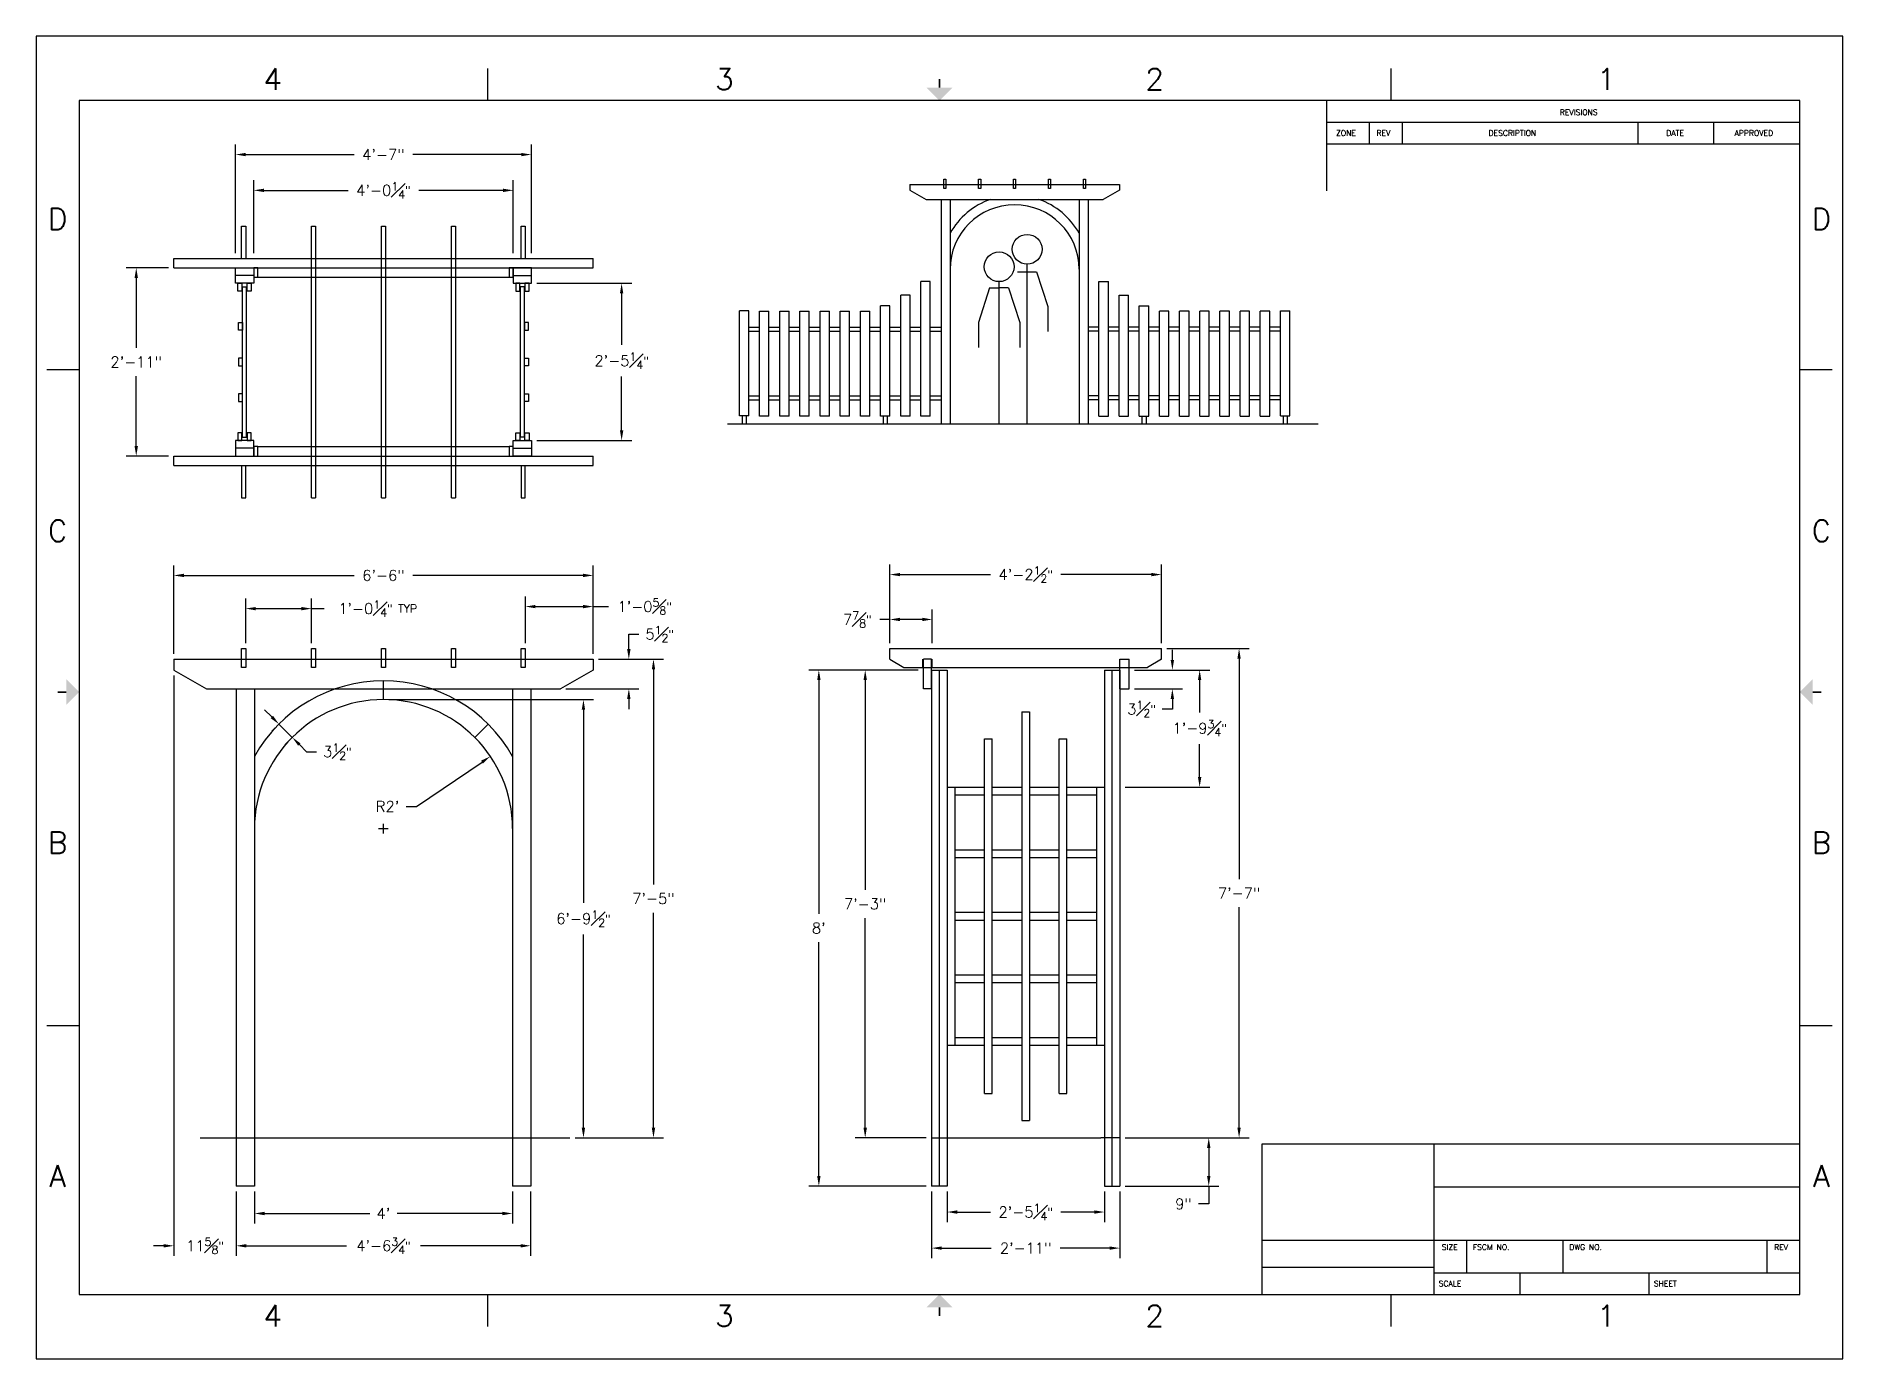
# Paper-space layout 'ANSI C Layout' of a CAD drawing. Header units: inches. Extents: x 0.2 to 21.2, y 0.1 to 15.5.
# The model-space entities are those that its viewports show. They can reach past a viewport. Long polylines and large blocks are cut down to what shows.
import ezdxf
from ezdxf.enums import TextEntityAlignment as Align

# ---------------------------------------------------------------- set-up
doc = ezdxf.new("R2010")
doc.units = ezdxf.units.IN
doc.header["$MEASUREMENT"] = 0
for name, color, linetype in [('Arbor', 7, 'Continuous'), ('Dimensions', 20, 'Continuous'), ('Reference', 72, 'Continuous'), ('Title Block', 7, 'Continuous'), ('Viewport', 5, 'Continuous')]:
    doc.layers.add(name, color=color, linetype=linetype)
doc.layers.get('Viewport').off()
doc.styles.add('Roman', font='romans')
doc.styles.get("Standard").update_dxf_attribs({"font": 'romans.shx'})
doc.dimstyles.get("Standard").update_dxf_attribs({"dimscale": 0, "dimtxt": 0.125, "dimasz": 0.1175, "dimexe": 0.1175, "dimexo": 0.0625, "dimgap": 0.09, "dimtad": 0, "dimtih": 1, "dimtoh": 1, "dimdec": 4, "dimzin": 0, "dimdsep": 46, "dimlunit": 4, "dimtxsty": 'Standard', "dimcen": 0.09, "dimadec": 0, "dimazin": 0, "dimtfac": 0.75, "dimtdec": 4, "dimtofl": 0, "dimtmove": 0, "dimatfit": 3, "dimfxl": 0.18, "dimfrac": 1, "dimtolj": 1, "dimtzin": 0, "dimarcsym": 0})

psp = doc.layouts.new('ANSI C Layout')

msp = doc.modelspace()

# ---------------------------------------------------------------- blocks, each defined once
blk = doc.blocks.new('ANSI C title block')
at = {"layer": 'Title Block'}
for p, q in [((21, 15.375), (0, 15.375)), ((0, 15.375), (0, 0)), ((21, 0), (21, 15.375)), ((5.25, 14.625), (5.25, 15)), ((15.75, 14.625), (15.75, 15)), ((20.5, 14.625), (0.5, 14.625)), ((0.5, 14.625), (0.5, 0.75)), ((15, 14.625), (15, 13.5777)), ((20.5, 0.75), (20.5, 14.625)), ((15, 14.375), (20.5, 14.375)), ((15.5, 14.125), (15.5, 14.375)), ((15.88, 14.125), (15.88, 14.375)), ((18.62, 14.125), (18.62, 14.375)), ((19.5, 14.125), (19.5, 14.375)), ((15, 14.125), (20.5, 14.125)), ((0.125, 11.5), (0.5, 11.5)), ((20.5, 11.5), (20.875, 11.5)), ((0.125, 3.875), (0.5, 3.875)), ((20.5, 3.875), (20.875, 3.875)), ((14.25, 2.5), (20.5, 2.5)), ((14.25, 0.75), (14.25, 2.5)), ((16.25, 0.75), (16.25, 2.5)), ((16.25, 2), (20.5, 2)), ((14.25, 1.38), (20.5, 1.38)), ((16.63, 1), (16.63, 1.38)), ((17.75, 1), (17.75, 1.38)), ((20.12, 1), (20.12, 1.38)), ((14.25, 1.065), (16.25, 1.065)), ((16.25, 1), (20.5, 1)), ((17.25, 0.75), (17.25, 1)), ((18.75, 0.75), (18.75, 1)), ((0.5, 0.75), (20.5, 0.75)), ((5.25, 0.375), (5.25, 0.75)), ((15.75, 0.375), (15.75, 0.75)), ((0, 0), (21, 0))]:
    blk.add_line(p, q, dxfattribs=at)
at = {"layer": 'Title Block', "const_width": 0.02}
for points in [[(10.5, 14.875), (10.5, 14.775)], [(0.25, 7.75), (0.35, 7.75)], [(20.75, 7.75), (20.65, 7.75)], [(10.5, 0.5), (10.5, 0.6)]]:
    blk.add_lwpolyline(points, dxfattribs=at)
at = {"layer": 'Title Block'}
for points in [[(10.35, 14.775), (10.65, 14.775), (10.5, 14.625)], [(0.35, 7.6), (0.35, 7.9), (0.5, 7.75)], [(20.65, 7.6), (20.65, 7.9), (20.5, 7.75)], [(10.35, 0.6), (10.65, 0.6), (10.5, 0.75)]]:
    blk.add_solid(points, dxfattribs=at)
at = {"color": 0, "style": 'Roman', "flags": 8}
for tag, p in [('FNAME', (-0.05, 5.875)), ('REVDATE', (-0.05, 3)), ('USER', (-0.05, 0))]:
    blk.add_attdef(tag, p, '', height=0.15, rotation=90, dxfattribs=at)
at = {"layer": 'Title Block', "style": 'Roman'}
for s, p in [('4', (2.75, 14.875)), ('3', (8, 14.875)), ('2', (13, 14.875)), ('1', (18.25, 14.875)), ('D', (0.25, 13.25)), ('D', (20.75, 13.25)), ('C', (0.25, 9.625)), ('C', (20.75, 9.625)), ('B', (0.25, 6)), ('B', (20.75, 6)), ('A', (0.25, 2.125)), ('A', (20.75, 2.125)), ('4', (2.75, 0.5)), ('3', (8, 0.5)), ('2', (13, 0.5)), ('1', (18.25, 0.5))]:
    blk.add_text(s, height=0.25, dxfattribs=at).set_placement(p, align=Align.MIDDLE_CENTER)
for s, p in [('REVISIONS', (17.7102, 14.4575)), ('ZONE', (15.1087, 14.2153)), ('REV', (15.5801, 14.2153)), ('DESCRIPTION', (16.882, 14.2153)), ('DATE', (18.9477, 14.2153)), ('APPROVED', (19.7414, 14.2153)), ('SIZE', (16.3379, 1.2659)), ('FSCM NO.', (16.6989, 1.2659)), ('DWG NO.', (17.821, 1.2659)), ('REV', (20.2005, 1.2659)), ('SCALE', (16.3023, 0.8425)), ('SHEET', (18.8028, 0.8425))]:
    blk.add_text(s, height=0.065, dxfattribs=at).set_placement(p)
blk = doc.blocks.new('*D0')
at = {"layer": 'Defpoints', "color": 0}
for p in [(0.12, -9), (54.87, -9), (0.12, -20.08)]:
    blk.add_point(p, dxfattribs=at)
at = {"layer": 'Dimensions', "color": 0, "lineweight": -2}
for p, q in [((0.12, -10), (0.12, -21.96)), ((54.87, -10), (54.87, -21.96)), ((2.01, -20.08), (20.62, -20.08)), ((52.99, -20.08), (34.38, -20.08))]:
    blk.add_line(p, q, dxfattribs=at)
at = {"layer": 'Dimensions', "color": 0}
for points in [[(2.01, -19.77), (2.01, -20.4), (0.12, -20.08)], [(52.99, -19.77), (52.99, -20.4), (54.87, -20.08)]]:
    blk.add_solid(points, dxfattribs=at)
at = {"layer": 'Dimensions', "color": 0, "insert": (27.5, -20.08), "char_height": 2, "attachment_point": 5}
blk.add_mtext('\\A1;4\'-6\\H0.750000x;\\S3#4;"', dxfattribs=at)
blk = doc.blocks.new('*D1')
at = {"layer": 'Defpoints', "color": 0}
for p in [(3.5, -9), (51.5, -9), (51.5, -14.07)]:
    blk.add_point(p, dxfattribs=at)
at = {"layer": 'Dimensions', "color": 0, "lineweight": -2}
for p, q in [((3.5, -10), (3.5, -15.95)), ((51.5, -10), (51.5, -15.95)), ((5.38, -14.07), (24.96, -14.07)), ((49.62, -14.07), (30.04, -14.07))]:
    blk.add_line(p, q, dxfattribs=at)
at = {"layer": 'Dimensions', "color": 0}
for points in [[(5.38, -13.76), (5.38, -14.39), (3.5, -14.07)], [(49.62, -13.76), (49.62, -14.39), (51.5, -14.07)]]:
    blk.add_solid(points, dxfattribs=at)
at = {"layer": 'Dimensions', "color": 0, "insert": (27.5, -14.07), "char_height": 2, "attachment_point": 5}
blk.add_mtext("\\A1;4'", dxfattribs=at)
blk = doc.blocks.new('*D2')
at = {"layer": 'Defpoints', "color": 0}
for p in [(66.5, 89), (77.71, 89), (62.14, 0)]:
    blk.add_point(p, dxfattribs=at)
at = {"layer": 'Dimensions', "color": 0, "lineweight": -2}
for p, q in [((67.5, 89), (79.59, 89)), ((77.71, 87.12), (77.71, 47.13)), ((77.71, 1.88), (77.71, 41.87)), ((63.14, 0), (79.59, 0))]:
    blk.add_line(p, q, dxfattribs=at)
at = {"layer": 'Dimensions', "color": 0}
for points in [[(77.4, 87.12), (78.03, 87.12), (77.71, 89)], [(77.4, 1.88), (78.03, 1.88), (77.71, 0)]]:
    blk.add_solid(points, dxfattribs=at)
at = {"layer": 'Dimensions', "color": 0, "insert": (77.71, 44.5), "char_height": 2, "attachment_point": 5}
blk.add_mtext('\\A1;7\'-5"', dxfattribs=at)
blk = doc.blocks.new('*D3')
at = {"layer": 'Defpoints', "color": 0}
for p in [(66.5, 104.59), (-11.5, 89), (66.5, 89)]:
    blk.add_point(p, dxfattribs=at)
at = {"layer": 'Dimensions', "color": 0, "lineweight": -2}
for p, q in [((-11.5, 90), (-11.5, 106.47)), ((-9.62, 104.59), (22.06, 104.59)), ((64.62, 104.59), (32.94, 104.59)), ((66.5, 90), (66.5, 106.47))]:
    blk.add_line(p, q, dxfattribs=at)
at = {"layer": 'Dimensions', "color": 0}
for points in [[(-9.62, 104.91), (-9.62, 104.28), (-11.5, 104.59)], [(64.62, 104.91), (64.62, 104.28), (66.5, 104.59)]]:
    blk.add_solid(points, dxfattribs=at)
at = {"layer": 'Dimensions', "color": 0, "insert": (27.5, 104.59), "char_height": 2, "attachment_point": 5}
blk.add_mtext('\\A1;6\'-6"', dxfattribs=at)
blk = doc.blocks.new('*D4')
at = {"layer": 'Defpoints', "color": 0}
for p in [(27.5, 81.5), (64.69, 81.5), (62.14, 0)]:
    blk.add_point(p, dxfattribs=at)
at = {"layer": 'Dimensions', "color": 0, "lineweight": -2}
for p, q in [((28.5, 81.5), (66.57, 81.5)), ((64.69, 79.62), (64.69, 43.69)), ((64.69, 1.88), (64.69, 37.81)), ((63.14, 0), (66.57, 0))]:
    blk.add_line(p, q, dxfattribs=at)
at = {"layer": 'Dimensions', "color": 0}
for points in [[(64.37, 79.62), (65, 79.62), (64.69, 81.5)], [(64.37, 1.88), (65, 1.88), (64.69, 0)]]:
    blk.add_solid(points, dxfattribs=at)
at = {"layer": 'Dimensions', "color": 0, "insert": (64.69, 40.75), "char_height": 2, "attachment_point": 5}
blk.add_mtext('\\A1;6\'-9\\H0.750000x;\\S1#2;"', dxfattribs=at)
blk = doc.blocks.new('*D5')
at = {"layer": 'Defpoints', "color": 0}
for p in [(-11.46, 189.97), (-18.44, 154.97), (-11.46, 154.97)]:
    blk.add_point(p, dxfattribs=at)
at = {"layer": 'Dimensions', "color": 0, "lineweight": -2}
for p, q in [((-12.46, 189.97), (-20.32, 189.97)), ((-18.44, 188.09), (-18.44, 175.1)), ((-18.44, 156.85), (-18.44, 169.84)), ((-12.46, 154.97), (-20.32, 154.97))]:
    blk.add_line(p, q, dxfattribs=at)
at = {"layer": 'Dimensions', "color": 0}
for points in [[(-18.75, 188.09), (-18.12, 188.09), (-18.44, 189.97)], [(-18.75, 156.85), (-18.12, 156.85), (-18.44, 154.97)]]:
    blk.add_solid(points, dxfattribs=at)
at = {"layer": 'Dimensions', "color": 0, "insert": (-18.44, 172.47), "char_height": 2, "attachment_point": 5}
blk.add_mtext('\\A1;2\'-11"', dxfattribs=at)
blk = doc.blocks.new('*D6')
at = {"layer": 'Defpoints', "color": 0}
for p in [(51.67, 204.39), (3.42, 191.72), (51.67, 191.72)]:
    blk.add_point(p, dxfattribs=at)
at = {"layer": 'Dimensions', "color": 0, "lineweight": -2}
for p, q in [((3.42, 192.72), (3.42, 206.27)), ((51.67, 192.72), (51.67, 206.27)), ((5.3, 204.39), (20.98, 204.39)), ((49.79, 204.39), (34.1, 204.39))]:
    blk.add_line(p, q, dxfattribs=at)
at = {"layer": 'Dimensions', "color": 0}
for points in [[(5.3, 204.7), (5.3, 204.07), (3.42, 204.39)], [(49.79, 204.7), (49.79, 204.07), (51.67, 204.39)]]:
    blk.add_solid(points, dxfattribs=at)
at = {"layer": 'Dimensions', "color": 0, "insert": (27.54, 204.39), "char_height": 2, "attachment_point": 5}
blk.add_mtext('\\A1;4\'-0\\H0.750000x;\\S1#4;"', dxfattribs=at)
blk = doc.blocks.new('*D7')
at = {"layer": 'Defpoints', "color": 0}
for p in [(239.29, 91), (253.72, 91), (231.54, 0)]:
    blk.add_point(p, dxfattribs=at)
at = {"layer": 'Dimensions', "color": 0, "lineweight": -2}
for p, q in [((240.29, 91), (255.6, 91)), ((253.72, 89.12), (253.72, 48.13)), ((253.72, 1.88), (253.72, 42.87)), ((232.54, 0), (255.6, 0))]:
    blk.add_line(p, q, dxfattribs=at)
at = {"layer": 'Dimensions', "color": 0}
for points in [[(253.41, 89.12), (254.03, 89.12), (253.72, 91)], [(253.41, 1.88), (254.03, 1.88), (253.72, 0)]]:
    blk.add_solid(points, dxfattribs=at)
at = {"layer": 'Dimensions', "color": 0, "insert": (253.72, 45.5), "char_height": 2, "attachment_point": 5}
blk.add_mtext('\\A1;7\'-7"', dxfattribs=at)
blk = doc.blocks.new('*D8')
at = {"layer": 'Defpoints', "color": 0}
for p in [(231.54, 0), (231.54, -9), (248.08, -9)]:
    blk.add_point(p, dxfattribs=at)
at = {"layer": 'Dimensions', "color": 0, "lineweight": -2}
for p, q in [((232.54, 0), (249.96, 0)), ((248.08, -1.88), (248.08, -7.12)), ((232.54, -9), (249.96, -9)), ((248.08, -9), (248.08, -12.29)), ((248.08, -12.29), (246.2, -12.29))]:
    blk.add_line(p, q, dxfattribs=at)
at = {"layer": 'Dimensions', "color": 0}
for points in [[(247.77, -1.88), (248.39, -1.88), (248.08, 0)], [(247.77, -7.12), (248.39, -7.12), (248.08, -9)]]:
    blk.add_solid(points, dxfattribs=at)
at = {"layer": 'Dimensions', "color": 0, "insert": (243.38, -12.29), "char_height": 2, "attachment_point": 5}
blk.add_mtext('\\A1;9"', dxfattribs=at)
blk = doc.blocks.new('*D9')
at = {"layer": 'Defpoints', "color": 0}
for p in [(195.04, 87), (175.57, -9), (196.54, -9)]:
    blk.add_point(p, dxfattribs=at)
at = {"layer": 'Dimensions', "color": 0, "lineweight": -2}
for p, q in [((194.04, 87), (173.69, 87)), ((175.57, 85.12), (175.57, 41.63)), ((175.57, -7.12), (175.57, 36.37)), ((195.54, -9), (173.69, -9))]:
    blk.add_line(p, q, dxfattribs=at)
at = {"layer": 'Dimensions', "color": 0}
for points in [[(175.26, 85.12), (175.89, 85.12), (175.57, 87)], [(175.26, -7.12), (175.89, -7.12), (175.57, -9)]]:
    blk.add_solid(points, dxfattribs=at)
at = {"layer": 'Dimensions', "color": 0, "insert": (175.57, 39), "char_height": 2, "attachment_point": 5}
blk.add_mtext("\\A1;8'", dxfattribs=at)
blk = doc.blocks.new('*D10')
at = {"layer": 'Defpoints', "color": 0}
for p in [(239.29, 104.75), (188.79, 91), (239.29, 91)]:
    blk.add_point(p, dxfattribs=at)
at = {"layer": 'Dimensions', "color": 0, "lineweight": -2}
for p, q in [((188.79, 92), (188.79, 106.63)), ((190.67, 104.75), (207.52, 104.75)), ((237.41, 104.75), (220.56, 104.75)), ((239.29, 92), (239.29, 106.63))]:
    blk.add_line(p, q, dxfattribs=at)
at = {"layer": 'Dimensions', "color": 0}
for points in [[(190.67, 105.06), (190.67, 104.44), (188.79, 104.75)], [(237.41, 105.06), (237.41, 104.44), (239.29, 104.75)]]:
    blk.add_solid(points, dxfattribs=at)
at = {"layer": 'Dimensions', "color": 0, "insert": (214.04, 104.75), "char_height": 2, "attachment_point": 5}
blk.add_mtext('\\A1;4\'-2\\H0.750000x;\\S1#2;"', dxfattribs=at)
blk = doc.blocks.new('*D11')
at = {"layer": 'Defpoints', "color": 0}
for p in [(55.04, 211.04), (0.04, 191.72), (55.04, 191.72)]:
    blk.add_point(p, dxfattribs=at)
at = {"layer": 'Dimensions', "color": 0, "lineweight": -2}
for p, q in [((0.04, 192.72), (0.04, 212.92)), ((55.04, 192.72), (55.04, 212.92)), ((1.92, 211.04), (22.06, 211.04)), ((53.16, 211.04), (33.03, 211.04))]:
    blk.add_line(p, q, dxfattribs=at)
at = {"layer": 'Dimensions', "color": 0}
for points in [[(1.92, 211.35), (1.92, 210.73), (0.04, 211.04)], [(53.16, 211.35), (53.16, 210.73), (55.04, 211.04)]]:
    blk.add_solid(points, dxfattribs=at)
at = {"layer": 'Dimensions', "color": 0, "insert": (27.54, 211.04), "char_height": 2, "attachment_point": 5}
blk.add_mtext('\\A1;4\'-7"', dxfattribs=at)
blk = doc.blocks.new('*D12')
at = {"layer": 'Defpoints', "color": 0}
for p in [(196.54, -9), (231.54, -9), (231.54, -20.51)]:
    blk.add_point(p, dxfattribs=at)
at = {"layer": 'Dimensions', "color": 0, "lineweight": -2}
for p, q in [((196.54, -10), (196.54, -22.39)), ((231.54, -10), (231.54, -22.39)), ((198.42, -20.51), (207.6, -20.51)), ((229.66, -20.51), (220.48, -20.51))]:
    blk.add_line(p, q, dxfattribs=at)
at = {"layer": 'Dimensions', "color": 0}
for points in [[(198.42, -20.2), (198.42, -20.82), (196.54, -20.51)], [(229.66, -20.2), (229.66, -20.82), (231.54, -20.51)]]:
    blk.add_solid(points, dxfattribs=at)
at = {"layer": 'Dimensions', "color": 0, "insert": (214.04, -20.51), "char_height": 2, "attachment_point": 5}
blk.add_mtext('\\A1;2\'-11"', dxfattribs=at)
blk = doc.blocks.new('*D13')
at = {"layer": 'Defpoints', "color": 0}
for p in [(195.04, 87), (184.19, 0), (196.54, 0)]:
    blk.add_point(p, dxfattribs=at)
at = {"layer": 'Dimensions', "color": 0, "lineweight": -2}
for p, q in [((194.04, 87), (182.31, 87)), ((184.19, 85.12), (184.19, 46.13)), ((184.19, 1.88), (184.19, 40.87)), ((195.54, 0), (182.31, 0))]:
    blk.add_line(p, q, dxfattribs=at)
at = {"layer": 'Dimensions', "color": 0}
for points in [[(183.88, 85.12), (184.51, 85.12), (184.19, 87)], [(183.88, 1.88), (184.51, 1.88), (184.19, 0)]]:
    blk.add_solid(points, dxfattribs=at)
at = {"layer": 'Dimensions', "color": 0, "insert": (184.19, 43.5), "char_height": 2, "attachment_point": 5}
blk.add_mtext('\\A1;7\'-3"', dxfattribs=at)
blk = doc.blocks.new('*D14')
at = {"layer": 'Defpoints', "color": 0}
for p in [(196.67, 96.4), (188.79, 91), (196.67, 91)]:
    blk.add_point(p, dxfattribs=at)
at = {"layer": 'Dimensions', "color": 0, "lineweight": -2}
for p, q in [((188.79, 92), (188.79, 98.28)), ((196.67, 92), (196.67, 98.28)), ((188.79, 96.4), (186.91, 96.4)), ((194.79, 96.4), (190.67, 96.4))]:
    blk.add_line(p, q, dxfattribs=at)
at = {"layer": 'Dimensions', "color": 0}
for points in [[(190.67, 96.72), (190.67, 96.09), (188.79, 96.4)], [(194.79, 96.72), (194.79, 96.09), (196.67, 96.4)]]:
    blk.add_solid(points, dxfattribs=at)
at = {"layer": 'Dimensions', "color": 0, "insert": (182.73, 96.4), "char_height": 2, "attachment_point": 5}
blk.add_mtext('\\A1;7\\H0.750000x;\\S7#8;"', dxfattribs=at)
blk = doc.blocks.new('*D15')
at = {"layer": 'Defpoints', "color": 0}
for p in [(199.42, -9), (228.67, -9), (228.67, -13.8)]:
    blk.add_point(p, dxfattribs=at)
at = {"layer": 'Dimensions', "color": 0, "lineweight": -2}
for p, q in [((199.42, -10), (199.42, -15.68)), ((228.67, -10), (228.67, -15.68)), ((201.3, -13.8), (207.48, -13.8)), ((226.79, -13.8), (220.6, -13.8))]:
    blk.add_line(p, q, dxfattribs=at)
at = {"layer": 'Dimensions', "color": 0}
for points in [[(201.3, -13.49), (201.3, -14.12), (199.42, -13.8)], [(226.79, -13.49), (226.79, -14.12), (228.67, -13.8)]]:
    blk.add_solid(points, dxfattribs=at)
at = {"layer": 'Dimensions', "color": 0, "insert": (214.04, -13.8), "char_height": 2, "attachment_point": 5}
blk.add_mtext('\\A1;2\'-5\\H0.750000x;\\S1#4;"', dxfattribs=at)
blk = doc.blocks.new('*D16')
at = {"layer": 'Defpoints', "color": 0}
for p in [(233.29, 87), (246.39, 87), (231.54, 65.22)]:
    blk.add_point(p, dxfattribs=at)
at = {"layer": 'Dimensions', "color": 0, "lineweight": -2}
for p, q in [((234.29, 87), (248.27, 87)), ((246.39, 85.12), (246.39, 79.12)), ((246.39, 67.1), (246.39, 73.24)), ((232.54, 65.22), (248.27, 65.22))]:
    blk.add_line(p, q, dxfattribs=at)
at = {"layer": 'Dimensions', "color": 0}
for points in [[(246.07, 85.12), (246.7, 85.12), (246.39, 87)], [(246.07, 67.1), (246.7, 67.1), (246.39, 65.22)]]:
    blk.add_solid(points, dxfattribs=at)
at = {"layer": 'Dimensions', "color": 0, "insert": (246.39, 76.18), "char_height": 2, "attachment_point": 5}
blk.add_mtext('\\A1;1\'-9\\H0.750000x;\\S3#4;"', dxfattribs=at)
blk = doc.blocks.new('*D17')
at = {"layer": 'Defpoints', "color": 0}
for p in [(14.12, 98.42), (1.88, 91), (14.12, 91)]:
    blk.add_point(p, dxfattribs=at)
at = {"layer": 'Dimensions', "color": 0, "lineweight": -2}
for p, q in [((1.88, 92), (1.88, 100.3)), ((3.76, 98.42), (12.24, 98.42)), ((14.12, 92), (14.12, 100.3)), ((14.12, 98.42), (16.44, 98.42))]:
    blk.add_line(p, q, dxfattribs=at)
at = {"layer": 'Dimensions', "color": 0}
for points in [[(3.76, 98.73), (3.76, 98.1), (1.88, 98.42)], [(12.24, 98.73), (12.24, 98.1), (14.12, 98.42)]]:
    blk.add_solid(points, dxfattribs=at)
at = {"layer": 'Dimensions', "color": 0, "insert": (26.43, 98.42), "char_height": 2, "attachment_point": 5}
blk.add_mtext('\\A1;1\'-0\\H0.750000x;\\S1#4;" TYP', dxfattribs=at)
blk = doc.blocks.new('*D18')
at = {"layer": 'Defpoints', "color": 0}
for p in [(55.04, 187.1), (55.04, 157.85), (71.83, 157.85)]:
    blk.add_point(p, dxfattribs=at)
at = {"layer": 'Dimensions', "color": 0, "lineweight": -2}
for p, q in [((56.04, 187.1), (73.71, 187.1)), ((71.83, 185.22), (71.83, 175.64)), ((71.83, 159.73), (71.83, 169.76)), ((56.04, 157.85), (73.71, 157.85))]:
    blk.add_line(p, q, dxfattribs=at)
at = {"layer": 'Dimensions', "color": 0}
for points in [[(71.52, 185.22), (72.14, 185.22), (71.83, 187.1)], [(71.52, 159.73), (72.14, 159.73), (71.83, 157.85)]]:
    blk.add_solid(points, dxfattribs=at)
at = {"layer": 'Dimensions', "color": 0, "insert": (71.83, 172.7), "char_height": 2, "attachment_point": 5}
blk.add_mtext('\\A1;2\'-5\\H0.750000x;\\S1#4;"', dxfattribs=at)
blk = doc.blocks.new('*D19')
at = {"layer": 'Defpoints', "color": 0}
for p in [(-11.5, 87), (0.12, -9), (0.12, -20.08)]:
    blk.add_point(p, dxfattribs=at)
at = {"layer": 'Dimensions', "color": 0, "lineweight": -2}
for p, q in [((-11.5, 86), (-11.5, -21.96)), ((0.12, -10), (0.12, -21.96)), ((-13.38, -20.08), (-15.26, -20.08)), ((2.01, -20.08), (3.89, -20.08))]:
    blk.add_line(p, q, dxfattribs=at)
at = {"layer": 'Dimensions', "color": 0}
for points in [[(-13.38, -19.77), (-13.38, -20.4), (-11.5, -20.08)], [(2.01, -19.77), (2.01, -20.4), (0.12, -20.08)]]:
    blk.add_solid(points, dxfattribs=at)
at = {"layer": 'Dimensions', "color": 0, "insert": (-5.69, -20.08), "char_height": 2, "attachment_point": 5}
blk.add_mtext('\\A1;11\\H0.750000x;\\S5#8;"', dxfattribs=at)
blk = doc.blocks.new('*D20')
at = {"layer": 'Defpoints', "color": 0}
for p in [(66.5, 89), (60.44, 83.5), (73.13, 83.5)]:
    blk.add_point(p, dxfattribs=at)
at = {"layer": 'Dimensions', "color": 0, "lineweight": -2}
for p, q in [((73.13, 90.88), (73.13, 93.68)), ((73.13, 93.68), (75.01, 93.68)), ((67.5, 89), (75.01, 89)), ((61.44, 83.5), (75.01, 83.5)), ((73.13, 81.62), (73.13, 79.74))]:
    blk.add_line(p, q, dxfattribs=at)
at = {"layer": 'Dimensions', "color": 0}
for points in [[(72.81, 90.88), (73.44, 90.88), (73.13, 89)], [(72.81, 81.62), (73.44, 81.62), (73.13, 83.5)]]:
    blk.add_solid(points, dxfattribs=at)
at = {"layer": 'Dimensions', "color": 0, "insert": (78.86, 93.68), "char_height": 2, "attachment_point": 5}
blk.add_mtext('\\A1;5\\H0.750000x;\\S1#2;"', dxfattribs=at)
blk = doc.blocks.new('*D21')
at = {"layer": 'Defpoints', "color": 0}
for p in [(66.5, 98.8), (53.88, 91), (66.5, 89)]:
    blk.add_point(p, dxfattribs=at)
at = {"layer": 'Dimensions', "color": 0, "lineweight": -2}
for p, q in [((53.88, 92), (53.88, 100.68)), ((55.76, 98.8), (64.62, 98.8)), ((66.5, 90), (66.5, 100.68)), ((66.5, 98.8), (69.37, 98.8))]:
    blk.add_line(p, q, dxfattribs=at)
at = {"layer": 'Dimensions', "color": 0}
for points in [[(55.76, 99.11), (55.76, 98.49), (53.88, 98.8)], [(64.62, 99.11), (64.62, 98.49), (66.5, 98.8)]]:
    blk.add_solid(points, dxfattribs=at)
at = {"layer": 'Dimensions', "color": 0, "insert": (76.07, 98.8), "char_height": 2, "attachment_point": 5}
blk.add_mtext('\\A1;1\'-0\\H0.750000x;\\S5#8;"', dxfattribs=at)
blk = doc.blocks.new('*D22')
at = {"layer": 'Defpoints', "color": 0}
for p in [(233.29, 87), (233.29, 83.5), (241.32, 83.5)]:
    blk.add_point(p, dxfattribs=at)
at = {"layer": 'Dimensions', "color": 0, "lineweight": -2}
for p, q in [((241.32, 88.88), (241.32, 90.76)), ((234.29, 87), (243.2, 87)), ((234.29, 83.5), (243.2, 83.5)), ((241.32, 81.62), (241.32, 79.74)), ((241.32, 79.74), (239.44, 79.74))]:
    blk.add_line(p, q, dxfattribs=at)
at = {"layer": 'Dimensions', "color": 0}
for points in [[(241, 88.88), (241.63, 88.88), (241.32, 87)], [(241, 81.62), (241.63, 81.62), (241.32, 83.5)]]:
    blk.add_solid(points, dxfattribs=at)
at = {"layer": 'Dimensions', "color": 0, "insert": (235.58, 79.74), "char_height": 2, "attachment_point": 5}
blk.add_mtext('\\A1;3\\H0.750000x;\\S1#2;"', dxfattribs=at)
blk = doc.blocks.new('*D23')
at = {"layer": 'Defpoints', "color": 0}
for p in [(8.05, 76.95), (10.53, 74.47), (10.53, 74.47)]:
    blk.add_point(p, dxfattribs=at)
at = {"layer": 'Dimensions', "color": 0, "lineweight": -2}
for p, q in [((6.73, 78.27), (5.4, 79.6)), ((7.35, 76.24), (6.73, 75.62)), ((9.82, 73.76), (9.2, 73.14)), ((11.86, 73.14), (13.19, 71.81)), ((13.19, 71.81), (15.07, 71.81))]:
    blk.add_line(p, q, dxfattribs=at)
at = {"layer": 'Dimensions', "color": 0}
for points in [[(6.95, 78.5), (6.5, 78.05), (8.05, 76.95)], [(12.08, 73.36), (11.64, 72.92), (10.53, 74.47)]]:
    blk.add_solid(points, dxfattribs=at)
at = {"layer": 'Dimensions', "color": 0, "insert": (18.92, 71.81), "char_height": 2, "attachment_point": 5}
blk.add_mtext('\\A1;3\\H0.750000x;\\S1#2;"', dxfattribs=at)
blk = doc.blocks.new('*D24')
at = {"layer": 'Defpoints', "color": 0}
for p in [(47.38, 70.94), (27.5, 57.5)]:
    blk.add_point(p, dxfattribs=at)
at = {"layer": 'Dimensions', "color": 0, "lineweight": -2}
for p, q in [((33.62, 61.64), (45.83, 69.89)), ((31.74, 61.64), (33.62, 61.64))]:
    blk.add_line(p, q, dxfattribs=at)
at = {"layer": 'Dimensions', "color": 0}
blk.add_solid([(45.65, 70.15), (46, 69.63), (47.38, 70.94)], dxfattribs=at)
at = {"layer": 'Dimensions', "color": 0, "insert": (28.26, 61.64), "char_height": 2, "attachment_point": 5}
blk.add_mtext("\\A1;R2'", dxfattribs=at)

# ---------------------------------------------------------------- dimensions: what is measured, and where the dimension line sits
at = {"layer": 'Dimensions'}
for base, p1, p2, picture, middle in [((55.04334, 211.04157), (0.04334, 191.72341), (55.04334, 191.72341), '*D11', (27.54334, 211.04157)), ((51.66834, 204.3857), (3.41834, 191.72341), (51.66834, 191.72341), '*D6', (27.54334, 204.3857)), ((66.5, 104.59461), (-11.5, 89), (66.5, 89), '*D3', (27.5, 104.59461)), ((239.29047, 104.7489), (188.79047, 91), (239.29047, 91), '*D10', (214.04047, 104.7489)), ((0.125, -20.08358), (54.875, -9), (0.125, -9), '*D0', (27.5, -20.08358)), ((51.5, -14.0722), (3.5, -9), (51.5, -9), '*D1', (27.5, -14.0722)), ((231.54047, -20.50858), (196.54047, -9), (231.54047, -9), '*D12', (214.04047, -20.50858)), ((228.66547, -13.80396), (199.41547, -9), (228.66547, -9), '*D15', (214.04047, -13.80396))]:
    dim = msp.add_linear_dim(base=base, p1=p1, p2=p2, dimstyle='Standard', override={"dimscale": 16}, dxfattribs=at)
    dim.commit()
    dim.dimension.update_dxf_attribs({"geometry": picture, "text_midpoint": middle})
for base, p1, p2, picture, middle in [((-18.43827, 154.97341), (-11.45666, 189.97341), (-11.45666, 154.97341), '*D5', (-18.43827, 172.47341)), ((253.72164, 91), (231.54047, 0), (239.29047, 91), '*D7', (253.72164, 45.5)), ((241.31574, 83.5), (233.29047, 87), (233.29047, 83.5), '*D22', (235.57907, 79.74)), ((77.71217, 89), (62.13949, 0), (66.5, 89), '*D2', (77.71217, 44.5)), ((175.57217, -9), (195.04047, 87), (196.54047, -9), '*D9', (175.57217, 39)), ((184.1946, 0), (195.04047, 87), (196.54047, 0), '*D13', (184.1946, 43.5))]:
    dim = msp.add_linear_dim(base=base, p1=p1, p2=p2, angle=90, dimstyle='Standard', override={"dimscale": 16}, dxfattribs=at)
    dim.commit()
    dim.dimension.update_dxf_attribs({"geometry": picture, "text_midpoint": middle})
for base, p1, p2, picture, middle in [((71.82847, 157.84841), (55.04334, 187.09841), (55.04334, 157.84841), '*D18', (71.82847, 172.70184)), ((73.12819, 83.5), (66.5, 89), (60.43782, 83.5), '*D20', (78.86485, 93.67973)), ((246.3872751336, 87), (231.540468177, 65.21875), (233.290468177, 87), '*D16', (246.3872751336, 76.1834725879)), ((64.68772, 81.5), (62.13949, 0), (27.5, 81.5), '*D4', (64.68772, 40.75)), ((248.08164, -9), (231.54047, 0), (231.54047, -9), '*D8', (243.38069, -12.28926))]:
    dim = msp.add_linear_dim(base=base, p1=p1, p2=p2, angle=90, dimstyle='Standard', override={"dimscale": 16}, dxfattribs=at)
    dim.commit()
    dim.dimension.update_dxf_attribs({"geometry": picture, "text_midpoint": middle, "dimtype": 160})
dim = msp.add_linear_dim(base=(14.125, 98.41812), p1=(1.875, 91), p2=(14.125, 91), text='<> TYP', dimstyle='Standard', override={"dimscale": 16}, dxfattribs=at)
dim.commit()
dim.dimension.update_dxf_attribs({"geometry": '*D17', "text_midpoint": (26.42911, 98.41812), "dimtype": 160})
for base, p1, p2, picture, middle in [((66.5, 98.80029), (53.875, 91), (66.5, 89), '*D21', (76.07471, 98.80029)), ((196.66547, 96.40373), (188.79047, 91), (196.66547, 91), '*D14', (182.73237, 96.40373)), ((0.125, -20.08358), (-11.5, 87), (0.125, -9), '*D19', (-5.6875, -20.08358))]:
    dim = msp.add_linear_dim(base=base, p1=p1, p2=p2, dimstyle='Standard', override={"dimscale": 16}, dxfattribs=at)
    dim.commit()
    dim.dimension.update_dxf_attribs({"geometry": picture, "text_midpoint": middle, "dimtype": 160})
dim = msp.add_aligned_dim(p1=(8.05456, 76.94544), p2=(10.52944, 74.47056), distance=0, dimstyle='Standard', override={"dimscale": 16}, dxfattribs=at)
dim.commit()
dim.dimension.update_dxf_attribs({"geometry": '*D23', "text_midpoint": (18.92483, 71.81184)})
dim = msp.add_radius_dim(center=(27.5, 57.5), mpoint=(47.38272, 70.94162), dimstyle='Standard', override={"dimscale": 16}, dxfattribs=at)
dim.commit()
dim.dimension.update_dxf_attribs({"geometry": '*D24', "text_midpoint": (28.25691, 61.64046), "dimtype": 164})

# ---------------------------------------------------------------- linework, layer by layer
at = {"layer": 'Arbor'}
for p, q in [((175.80236, 233.46427), (253.80236, 233.46427)), ((175.80236, 233.46427), (175.80236, 231.46427)), ((253.80236, 233.46427), (253.80236, 231.46427)), ((175.80236, 231.46427), (181.86453, 227.96427)), ((253.80236, 231.46427), (247.74018, 227.96427)), ((181.86453, 227.96427), (247.74018, 227.96427)), ((187.42736, 227.96427), (187.42736, 144.46427)), ((190.80236, 227.96427), (190.80236, 144.46427)), ((238.80236, 227.96427), (238.80236, 144.46427)), ((242.17736, 227.96427), (242.17736, 144.46427)), ((1.16834, 191.72341), (1.16834, 197.72341)), ((1.16834, 197.72341), (1.91834, 197.72341)), ((1.91834, 197.72341), (1.91834, 191.72341)), ((14.16834, 147.22341), (14.16834, 197.72341)), ((14.16834, 197.72341), (14.91834, 197.72341)), ((14.91834, 197.72341), (14.91834, 147.22341)), ((27.16834, 197.72341), (27.91834, 197.72341)), ((27.16834, 147.22341), (27.16834, 197.72341)), ((27.91834, 197.72341), (27.91834, 147.22341)), ((40.16834, 147.22341), (40.16834, 197.72341)), ((40.16834, 197.72341), (40.91834, 197.72341)), ((40.91834, 197.72341), (40.91834, 147.22341)), ((53.16834, 191.72341), (53.16834, 197.72341)), ((53.16834, 197.72341), (53.91834, 197.72341)), ((53.91834, 197.72341), (53.91834, 191.72341)), ((183.42736, 197.39393), (179.92736, 197.39393)), ((179.92736, 147.40177), (179.92736, 197.39393)), ((183.42736, 147.40177), (183.42736, 197.39393)), ((246.17736, 147.40177), (246.17736, 197.39393)), ((246.17736, 197.39393), (249.67736, 197.39393)), ((249.67736, 147.40177), (249.67736, 197.39393)), ((-11.45666, 189.97341), (-11.45666, 191.72341)), ((-11.45666, 191.72341), (66.54334, 191.72341)), ((66.54334, 189.97341), (66.54334, 191.72341)), ((172.42736, 147.40177), (172.42736, 192.40177)), ((175.92736, 192.40177), (172.42736, 192.40177)), ((175.92736, 147.40177), (175.92736, 192.40177)), ((253.67736, 147.40177), (253.67736, 192.40177)), ((253.67736, 192.40177), (257.17736, 192.40177)), ((257.17736, 147.40177), (257.17736, 192.40177)), ((-11.45666, 189.97341), (66.54334, 189.97341)), ((0.04334, 189.97341), (3.54334, 189.97341)), ((0.04334, 187.09841), (0.04334, 189.97341)), ((3.41834, 188.53591), (0.04334, 188.53591)), ((3.41834, 189.97341), (3.41834, 188.22341)), ((3.41834, 189.97341), (3.41834, 187.09841)), ((4.16834, 188.22341), (50.91834, 188.22341)), ((55.04334, 189.97341), (51.54334, 189.97341)), ((55.04334, 189.97341), (51.54334, 189.97341)), ((51.66834, 189.97341), (51.66834, 188.22341)), ((51.66834, 189.97341), (51.66834, 187.09841)), ((51.66834, 189.97341), (51.66834, 188.22341)), ((51.66834, 188.53591), (55.04334, 188.53591)), ((55.04334, 188.22341), (55.04334, 189.97341)), ((55.04334, 187.09841), (55.04334, 189.97341)), ((164.92736, 147.40177), (164.92736, 188.40177)), ((168.42736, 188.40177), (164.92736, 188.40177)), ((168.42736, 147.40177), (168.42736, 188.40177)), ((261.17736, 147.40177), (261.17736, 188.40177)), ((261.17736, 188.40177), (264.67736, 188.40177)), ((264.67736, 147.40177), (264.67736, 188.40177)), ((3.41834, 187.09841), (0.04334, 187.09841)), ((1.32758, 158.47341), (1.32758, 186.47341)), ((1.32758, 186.47341), (2.07758, 186.47341)), ((2.07758, 158.47341), (2.07758, 186.47341)), ((51.66834, 187.09841), (55.04334, 187.09841)), ((53.0091, 158.47341), (53.0091, 186.47341)), ((53.7591, 186.47341), (53.0091, 186.47341)), ((53.7591, 158.47341), (53.7591, 186.47341)), ((112.42736, 147.46427), (112.42736, 186.46427)), ((115.92736, 186.46427), (112.42736, 186.46427)), ((115.92736, 147.46427), (115.92736, 186.46427)), ((119.92736, 147.40177), (119.92736, 186.40177)), ((119.92736, 186.40177), (123.42736, 186.40177)), ((123.42736, 147.40177), (123.42736, 186.40177)), ((127.42736, 147.40177), (127.42736, 186.40177)), ((127.42736, 186.40177), (130.92736, 186.40177)), ((130.92736, 147.40177), (130.92736, 186.40177)), ((134.92736, 147.40177), (134.92736, 186.40177)), ((134.92736, 186.40177), (138.42736, 186.40177)), ((138.42736, 147.40177), (138.42736, 186.40177)), ((142.42736, 147.40177), (142.42736, 186.40177)), ((142.42736, 186.40177), (145.92736, 186.40177)), ((145.92736, 147.40177), (145.92736, 186.40177)), ((149.92736, 147.40177), (149.92736, 186.40177)), ((149.92736, 186.40177), (153.42736, 186.40177)), ((153.42736, 147.40177), (153.42736, 186.40177)), ((157.42736, 147.40177), (157.42736, 186.40177)), ((157.42736, 186.40177), (160.92736, 186.40177)), ((160.92736, 147.40177), (160.92736, 186.40177)), ((268.67736, 147.40177), (268.67736, 186.40177)), ((272.17736, 186.40177), (268.67736, 186.40177)), ((272.17736, 147.40177), (272.17736, 186.40177)), ((276.17736, 147.40177), (276.17736, 186.40177)), ((279.67736, 186.40177), (276.17736, 186.40177)), ((279.67736, 147.40177), (279.67736, 186.40177)), ((283.67736, 147.40177), (283.67736, 186.40177)), ((287.17736, 186.40177), (283.67736, 186.40177)), ((287.17736, 147.40177), (287.17736, 186.40177)), ((291.17736, 147.40177), (291.17736, 186.40177)), ((294.67736, 186.40177), (291.17736, 186.40177)), ((294.67736, 147.40177), (294.67736, 186.40177)), ((298.67736, 147.40177), (298.67736, 186.40177)), ((302.17736, 186.40177), (298.67736, 186.40177)), ((302.17736, 147.40177), (302.17736, 186.40177)), ((306.17736, 147.40177), (306.17736, 186.40177)), ((309.67736, 186.40177), (306.17736, 186.40177)), ((309.67736, 147.40177), (309.67736, 186.40177)), ((313.67736, 147.46427), (313.67736, 186.46427)), ((313.67736, 186.46427), (317.17736, 186.46427)), ((317.17736, 147.46427), (317.17736, 186.46427)), ((115.92736, 180.40177), (119.92736, 180.40177)), ((115.92736, 178.90177), (119.92736, 178.90177)), ((123.42736, 180.40177), (127.42736, 180.40177)), ((123.42736, 178.90177), (127.42736, 178.90177)), ((130.92736, 180.40177), (134.92736, 180.40177)), ((130.92736, 178.90177), (134.92736, 178.90177)), ((138.42736, 180.40177), (142.42736, 180.40177)), ((138.42736, 178.90177), (142.42736, 178.90177)), ((145.92736, 180.40177), (149.92736, 180.40177)), ((145.92736, 178.90177), (149.92736, 178.90177)), ((153.42736, 180.40177), (157.42736, 180.40177)), ((153.42736, 178.90177), (157.42736, 178.90177)), ((160.92736, 180.40177), (164.92736, 180.40177)), ((160.92736, 178.90177), (164.92736, 178.90177)), ((168.42736, 180.40177), (172.42736, 180.40177)), ((168.42736, 178.90177), (172.42736, 178.90177)), ((175.92736, 180.40177), (179.92736, 180.40177)), ((175.92736, 178.90177), (179.92736, 178.90177)), ((183.42736, 180.40177), (187.42736, 180.40177)), ((183.42736, 178.90177), (187.42736, 178.90177)), ((246.17736, 180.40177), (242.17736, 180.40177)), ((246.17736, 178.90177), (242.17736, 178.90177)), ((253.67736, 180.40177), (249.67736, 180.40177)), ((253.67736, 178.90177), (249.67736, 178.90177)), ((261.17736, 180.40177), (257.17736, 180.40177)), ((261.17736, 178.90177), (257.17736, 178.90177)), ((268.67736, 180.40177), (264.67736, 180.40177)), ((268.67736, 178.90177), (264.67736, 178.90177)), ((276.17736, 180.40177), (272.17736, 180.40177)), ((276.17736, 178.90177), (272.17736, 178.90177)), ((283.67736, 180.40177), (279.67736, 180.40177)), ((283.67736, 178.90177), (279.67736, 178.90177)), ((291.17736, 180.40177), (287.17736, 180.40177)), ((291.17736, 178.90177), (287.17736, 178.90177)), ((298.67736, 180.40177), (294.67736, 180.40177)), ((298.67736, 178.90177), (294.67736, 178.90177)), ((306.17736, 180.40177), (302.17736, 180.40177)), ((306.17736, 178.90177), (302.17736, 178.90177)), ((313.67736, 180.40177), (309.67736, 180.40177)), ((313.67736, 178.90177), (309.67736, 178.90177)), ((1.32758, 158.47341), (2.07758, 158.47341)), ((53.7591, 158.47341), (53.0091, 158.47341)), ((-11.45666, 154.97341), (66.54334, 154.97341)), ((-11.45666, 153.22341), (-11.45666, 154.97341)), ((0.04334, 157.84841), (0.04334, 154.97341)), ((3.41834, 157.84841), (0.04334, 157.84841)), ((3.41834, 156.41091), (0.04334, 156.41091)), ((0.04334, 154.97341), (3.54334, 154.97341)), ((3.41834, 154.97341), (3.41834, 157.84841)), ((4.16834, 156.72341), (50.91834, 156.72341)), ((55.04334, 154.97341), (51.54334, 154.97341)), ((55.04334, 154.97341), (51.54334, 154.97341)), ((51.66834, 157.84841), (55.04334, 157.84841)), ((51.66834, 154.97341), (51.66834, 157.84841)), ((51.66834, 154.97341), (51.66834, 156.72341)), ((51.66834, 156.41091), (55.04334, 156.41091)), ((55.04334, 157.84841), (55.04334, 154.97341)), ((55.04334, 156.72341), (55.04334, 154.97341)), ((66.54334, 153.22341), (66.54334, 154.97341)), ((115.92736, 154.90177), (119.92736, 154.90177)), ((123.42736, 154.90177), (127.42736, 154.90177)), ((130.92736, 154.90177), (134.92736, 154.90177)), ((138.42736, 154.90177), (142.42736, 154.90177)), ((145.92736, 154.90177), (149.92736, 154.90177)), ((153.42736, 154.90177), (157.42736, 154.90177)), ((160.92736, 154.90177), (164.92736, 154.90177)), ((168.42736, 154.90177), (172.42736, 154.90177)), ((175.92736, 154.90177), (179.92736, 154.90177)), ((183.42736, 154.90177), (187.42736, 154.90177)), ((246.17736, 154.90177), (242.17736, 154.90177)), ((253.67736, 154.90177), (249.67736, 154.90177)), ((261.17736, 154.90177), (257.17736, 154.90177)), ((268.67736, 154.90177), (264.67736, 154.90177)), ((276.17736, 154.90177), (272.17736, 154.90177)), ((283.67736, 154.90177), (279.67736, 154.90177)), ((291.17736, 154.90177), (287.17736, 154.90177)), ((298.67736, 154.90177), (294.67736, 154.90177)), ((306.17736, 154.90177), (302.17736, 154.90177)), ((313.67736, 154.90177), (309.67736, 154.90177)), ((-11.45666, 153.22341), (66.54334, 153.22341)), ((1.16834, 153.22341), (1.16834, 147.22341)), ((1.91834, 147.22341), (1.91834, 153.22341)), ((53.16834, 153.22341), (53.16834, 147.22341)), ((53.91834, 147.22341), (53.91834, 153.22341)), ((115.92736, 153.40177), (119.92736, 153.40177)), ((123.42736, 153.40177), (127.42736, 153.40177)), ((130.92736, 153.40177), (134.92736, 153.40177)), ((138.42736, 153.40177), (142.42736, 153.40177)), ((145.92736, 153.40177), (149.92736, 153.40177)), ((153.42736, 153.40177), (157.42736, 153.40177)), ((160.92736, 153.40177), (164.92736, 153.40177)), ((168.42736, 153.40177), (172.42736, 153.40177)), ((175.92736, 153.40177), (179.92736, 153.40177)), ((183.42736, 153.40177), (187.42736, 153.40177)), ((246.17736, 153.40177), (242.17736, 153.40177)), ((253.67736, 153.40177), (249.67736, 153.40177)), ((261.17736, 153.40177), (257.17736, 153.40177)), ((268.67736, 153.40177), (264.67736, 153.40177)), ((276.17736, 153.40177), (272.17736, 153.40177)), ((283.67736, 153.40177), (279.67736, 153.40177)), ((291.17736, 153.40177), (287.17736, 153.40177)), ((298.67736, 153.40177), (294.67736, 153.40177)), ((306.17736, 153.40177), (302.17736, 153.40177)), ((313.67736, 153.40177), (309.67736, 153.40177)), ((1.16834, 147.22341), (1.91834, 147.22341)), ((14.16834, 147.22341), (14.91834, 147.22341)), ((27.16834, 147.22341), (27.91834, 147.22341)), ((40.16834, 147.22341), (40.91834, 147.22341)), ((53.16834, 147.22341), (53.91834, 147.22341)), ((115.92736, 147.46427), (112.42736, 147.46427)), ((113.42736, 147.46427), (113.42736, 144.46427)), ((114.92736, 147.46427), (114.92736, 144.46427)), ((123.42736, 147.40177), (119.92736, 147.40177)), ((130.92736, 147.40177), (127.42736, 147.40177)), ((138.42736, 147.40177), (134.92736, 147.40177)), ((145.92736, 147.40177), (142.42736, 147.40177)), ((153.42736, 147.40177), (149.92736, 147.40177)), ((160.92736, 147.40177), (157.42736, 147.40177)), ((168.42736, 147.40177), (164.92736, 147.40177)), ((165.92736, 147.40177), (165.92736, 144.46427)), ((167.42736, 147.40177), (167.42736, 144.46427)), ((175.92736, 147.40177), (172.42736, 147.40177)), ((183.42736, 147.40177), (179.92736, 147.40177)), ((246.17736, 147.40177), (249.67736, 147.40177)), ((253.67736, 147.40177), (257.17736, 147.40177)), ((261.17736, 147.40177), (264.67736, 147.40177)), ((262.17736, 147.40177), (262.17736, 144.46427)), ((263.67736, 147.40177), (263.67736, 144.46427)), ((268.67736, 147.40177), (272.17736, 147.40177)), ((276.17736, 147.40177), (279.67736, 147.40177)), ((283.67736, 147.40177), (287.17736, 147.40177)), ((291.17736, 147.40177), (294.67736, 147.40177)), ((298.67736, 147.40177), (302.17736, 147.40177)), ((306.17736, 147.40177), (309.67736, 147.40177)), ((313.67736, 147.46427), (317.17736, 147.46427)), ((314.67736, 147.46427), (314.67736, 144.46427)), ((316.17736, 147.46427), (316.17736, 144.46427)), ((187.42736, 144.46427), (190.80236, 144.46427)), ((238.80236, 144.46427), (242.17736, 144.46427)), ((188.79047, 91), (239.29047, 91)), ((188.79047, 89), (188.79047, 91)), ((239.29047, 89), (239.29047, 91)), ((-11.5, 89), (66.5, 89)), ((-11.5, 89), (-11.5, 87)), ((66.5, 89), (66.5, 87)), ((188.79047, 89), (191.38854, 87.5)), ((191.38854, 87.5), (236.69239, 87.5)), ((194.91547, 87.5), (194.91547, 89)), ((196.54047, 89), (195.04047, 89)), ((195.04047, 83.5), (195.04047, 89)), ((196.54047, 83.5), (196.54047, 89)), ((196.66547, 87.5), (196.66547, 89)), ((231.54047, 83.5), (231.54047, 89)), ((231.54047, 89), (233.29047, 89)), ((233.29047, 83.5), (233.29047, 89)), ((239.29047, 89), (236.69239, 87.5)), ((-11.5, 87), (-5.43782, 83.5)), ((27.5, 81.5), (27.5, 85)), ((66.5, 87), (60.43782, 83.5)), ((196.54047, 87), (196.54047, 0)), ((196.54047, 87), (199.41547, 87)), ((197.97797, -9), (197.97797, 87)), ((199.41547, 87), (199.41547, -9)), ((228.66547, 87), (228.66547, -9)), ((228.66547, 87), (231.54047, 87)), ((230.10297, -9), (230.10297, 87)), ((231.54047, 87), (231.54047, 0)), ((-5.43782, 83.5), (60.43782, 83.5)), ((0.125, 83.5), (0.125, -9)), ((3.5, 83.5), (3.5, -9)), ((51.5, 83.5), (51.5, -9)), ((54.875, 83.5), (54.875, -9)), ((196.54047, 83.5), (195.04047, 83.5)), ((231.54047, 83.5), (233.29047, 83.5)), ((213.32172, 79.21875), (213.32172, 3.21875)), ((213.32172, 79.21875), (214.75922, 79.21875)), ((214.75922, 79.21875), (214.75922, 3.21875)), ((10.52944, 74.47056), (8.05456, 76.94544)), ((44.47056, 74.47056), (46.94544, 76.94544)), ((206.36859, 8.21875), (206.36859, 74.21875)), ((206.36859, 74.21875), (207.80609, 74.21875)), ((207.80609, 8.21875), (207.80609, 74.21875)), ((220.27484, 8.21875), (220.27484, 74.21875)), ((220.27484, 74.21875), (221.71234, 74.21875)), ((221.71234, 8.21875), (221.71234, 74.21875)), ((199.41547, 65.21875), (206.36859, 65.21875)), ((200.85297, 65.21875), (200.85297, 17.21875)), ((207.80609, 65.21875), (213.32172, 65.21875)), ((214.75922, 65.21875), (220.27484, 65.21875)), ((221.71234, 65.21875), (228.66547, 65.21875)), ((227.22797, 65.21875), (227.22797, 17.21875)), ((200.85297, 63.78125), (206.36859, 63.78125)), ((207.80609, 63.78125), (213.32172, 63.78125)), ((214.75922, 63.78125), (220.27484, 63.78125)), ((221.71234, 63.78125), (227.22797, 63.78125)), ((200.85297, 53.57812), (206.36859, 53.57812)), ((200.85297, 52.14062), (206.36859, 52.14062)), ((207.80609, 53.57812), (213.32172, 53.57812)), ((207.80609, 52.14062), (213.32172, 52.14062)), ((214.75922, 53.57812), (220.27484, 53.57812)), ((214.75922, 52.14062), (220.27484, 52.14062)), ((221.71234, 53.57812), (227.22797, 53.57812)), ((221.71234, 52.14062), (227.22797, 52.14062)), ((200.85297, 41.9375), (206.36859, 41.9375)), ((200.85297, 40.5), (206.36859, 40.5)), ((207.80609, 41.9375), (213.32172, 41.9375)), ((207.80609, 40.5), (213.32172, 40.5)), ((214.75922, 41.9375), (220.27484, 41.9375)), ((214.75922, 40.5), (220.27484, 40.5)), ((221.71234, 41.9375), (227.22797, 41.9375)), ((221.71234, 40.5), (227.22797, 40.5)), ((200.85297, 30.29688), (206.36859, 30.29688)), ((207.80609, 30.29688), (213.32172, 30.29688)), ((214.75922, 30.29688), (220.27484, 30.29688)), ((221.71234, 30.29688), (227.22797, 30.29688)), ((200.85297, 28.85938), (206.36859, 28.85938)), ((207.80609, 28.85938), (213.32172, 28.85938)), ((214.75922, 28.85938), (220.27484, 28.85938)), ((221.71234, 28.85938), (227.22797, 28.85938)), ((199.41547, 17.21875), (206.36859, 17.21875)), ((200.85297, 18.65625), (206.36859, 18.65625)), ((207.80609, 18.65625), (213.32172, 18.65625)), ((207.80609, 17.21875), (213.32172, 17.21875)), ((214.75922, 18.65625), (220.27484, 18.65625)), ((214.75922, 17.21875), (220.27484, 17.21875)), ((221.71234, 18.65625), (227.22797, 18.65625)), ((221.71234, 17.21875), (228.66547, 17.21875)), ((206.36859, 8.21875), (207.80609, 8.21875)), ((220.27484, 8.21875), (221.71234, 8.21875)), ((196.54047, 0), (196.54047, -9)), ((196.54047, 0), (200.04047, 0)), ((213.32172, 3.21875), (214.75922, 3.21875)), ((231.54047, 0), (228.04047, 0)), ((231.54047, 0), (231.54047, -9)), ((3.5, -9), (0.125, -9)), ((54.875, -9), (51.5, -9)), ((199.41547, -9), (196.54047, -9)), ((228.66547, -9), (231.54047, -9))]:
    msp.add_line(p, q, dxfattribs=at)
for points in [[(188.42736, 235.46427), (189.17736, 235.46427), (189.17736, 231.96427), (188.42736, 231.96427)], [(201.42736, 235.46427), (202.17736, 235.46427), (202.17736, 231.96427), (201.42736, 231.96427)], [(214.42736, 235.46427), (215.17736, 235.46427), (215.17736, 231.96427), (214.42736, 231.96427)], [(227.42736, 235.46427), (228.17736, 235.46427), (228.17736, 231.96427), (227.42736, 231.96427)], [(240.42736, 235.46427), (241.17736, 235.46427), (241.17736, 231.96427), (240.42736, 231.96427)], [(3.41834, 189.97341), (3.41834, 188.22341), (4.16834, 188.22341), (4.16834, 189.97341)], [(50.91834, 189.97341), (50.91834, 188.22341), (51.66834, 188.22341), (51.66834, 189.97341)], [(1.23084, 187.09841), (1.23084, 185.66091), (0.48084, 185.66091), (0.48084, 187.09841)], [(2.95383, 187.09841), (2.95383, 185.66091), (2.20383, 185.66091), (2.20383, 187.09841)], [(52.13284, 187.09841), (52.13284, 185.66091), (52.88284, 185.66091), (52.88284, 187.09841)], [(53.85584, 187.09841), (53.85584, 185.66091), (54.60584, 185.66091), (54.60584, 187.09841)], [(1.32758, 179.83278), (1.32758, 178.39528), (0.57758, 178.39528), (0.57758, 179.83278)], [(53.7591, 179.83278), (53.7591, 178.39528), (54.5091, 178.39528), (54.5091, 179.83278)], [(1.32758, 171.75466), (1.32758, 173.19216), (0.57758, 173.19216), (0.57758, 171.75466)], [(53.7591, 171.75466), (53.7591, 173.19216), (54.5091, 173.19216), (54.5091, 171.75466)], [(1.32758, 165.11403), (1.32758, 166.55153), (0.57758, 166.55153), (0.57758, 165.11403)], [(53.7591, 165.11403), (53.7591, 166.55153), (54.5091, 166.55153), (54.5091, 165.11403)], [(1.23084, 157.84841), (1.23084, 159.28591), (0.48084, 159.28591), (0.48084, 157.84841)], [(2.95383, 157.84841), (2.95383, 159.28591), (2.20383, 159.28591), (2.20383, 157.84841)], [(52.13284, 157.84841), (52.13284, 159.28591), (52.88284, 159.28591), (52.88284, 157.84841)], [(53.85584, 157.84841), (53.85584, 159.28591), (54.60584, 159.28591), (54.60584, 157.84841)], [(3.41834, 156.72341), (3.41834, 154.97341), (4.16834, 154.97341), (4.16834, 156.72341)], [(50.91834, 156.72341), (50.91834, 154.97341), (51.66834, 154.97341), (51.66834, 156.72341)], [(1.125, 91), (1.875, 91), (1.875, 87.5), (1.125, 87.5)], [(14.125, 91), (14.875, 91), (14.875, 87.5), (14.125, 87.5)], [(27.125, 91), (27.875, 91), (27.875, 87.5), (27.125, 87.5)], [(40.125, 91), (40.875, 91), (40.875, 87.5), (40.125, 87.5)], [(53.125, 91), (53.875, 91), (53.875, 87.5), (53.125, 87.5)]]:
    msp.add_lwpolyline(points, close=True, dxfattribs=at)
for centre, radius, start, end in [((214.80236, 201.96427), 27.5, 109.0112653, 150.7771297), ((214.80236, 201.96427), 24, 0, 180), ((214.80236, 201.96427), 27.5, 29.2228703, 70.9887347), ((27.5, 57.5), 27.5, 29.2228703, 150.7771297), ((27.5, 57.5), 24, 0, 180)]:
    msp.add_arc(centre, radius, start, end, dxfattribs=at)
at = {"layer": 'Dimensions'}
for p, q in [((26.6, 57.5), (28.4, 57.5)), ((27.5, 56.6), (27.5, 58.4))]:
    msp.add_line(p, q, dxfattribs=at)
at = {"layer": 'Reference'}
for p, q in [((219.46233, 144.46427), (219.46233, 203.87252)), ((215.92627, 200.99243), (219.46233, 200.99243)), ((219.46233, 200.99243), (222.99839, 200.99243)), ((222.99839, 200.99243), (227.15862, 188.12208)), ((205.50159, 195.05227), (201.34137, 182.18192)), ((205.50159, 195.05227), (209.03765, 195.05227)), ((209.03765, 144.46427), (209.03765, 197.37252)), ((212.57371, 195.05227), (209.03765, 195.05227)), ((212.57371, 195.05227), (216.73394, 182.18192)), ((227.15862, 188.12208), (227.15862, 178.81583)), ((201.34137, 182.18192), (201.34137, 172.87566)), ((216.73394, 182.18192), (216.73394, 172.87566)), ((108.01288, 144.46427), (327.73434, 144.46427)), ((-6.59202, 0), (62.13949, 0)), ((200.04047, 0), (228.04047, 0))]:
    msp.add_line(p, q, dxfattribs=at)
for centre in [(219.46233, 209.41839), (209.03765, 202.91839)]:
    msp.add_circle(centre, 5.54587, dxfattribs=at)

msp.set_redraw_order([(e.dxf.handle, doc.entitydb.next_handle()) for e in msp.query("TEXT MTEXT ATTDEF DIMENSION ARC_DIMENSION")])  # texts and dimensions are drawn at this point

# ---------------------------------------------------------------- block references
at = {"layer": 'Arbor'}
psp.add_blockref('ANSI C title block', (0.23, 0.125), dxfattribs=at)

# ---------------------------------------------------------------- viewports
at = {"layer": 'Viewport', "view_target_point": (27.09217, 193.55624)}
psp.add_viewport(center=(4.515, 12.365), size=(7.161, 4.75287), view_center_point=(4.41067, -10.64825), view_height=76.0459504, dxfattribs=at)
at = {"layer": 'Viewport'}
for center, size, view_center_point, view_height, status in [((11.695, 12.345), (6.957, 3.21912), (217.73525, 187.73755), 103.0117416, 5), ((4.515, 5.377), (7.161, 8.7618), (31.4595, 42.92207), 140.189304, 3), ((11.582, 5.377), (6.716, 8.7618), (211.63715, 42.92207), 140.189303, 4)]:
    psp.add_viewport(center=center, size=size, view_center_point=view_center_point, view_height=view_height, status=status, dxfattribs=at)

doc.saveas('drawing.dxf')
